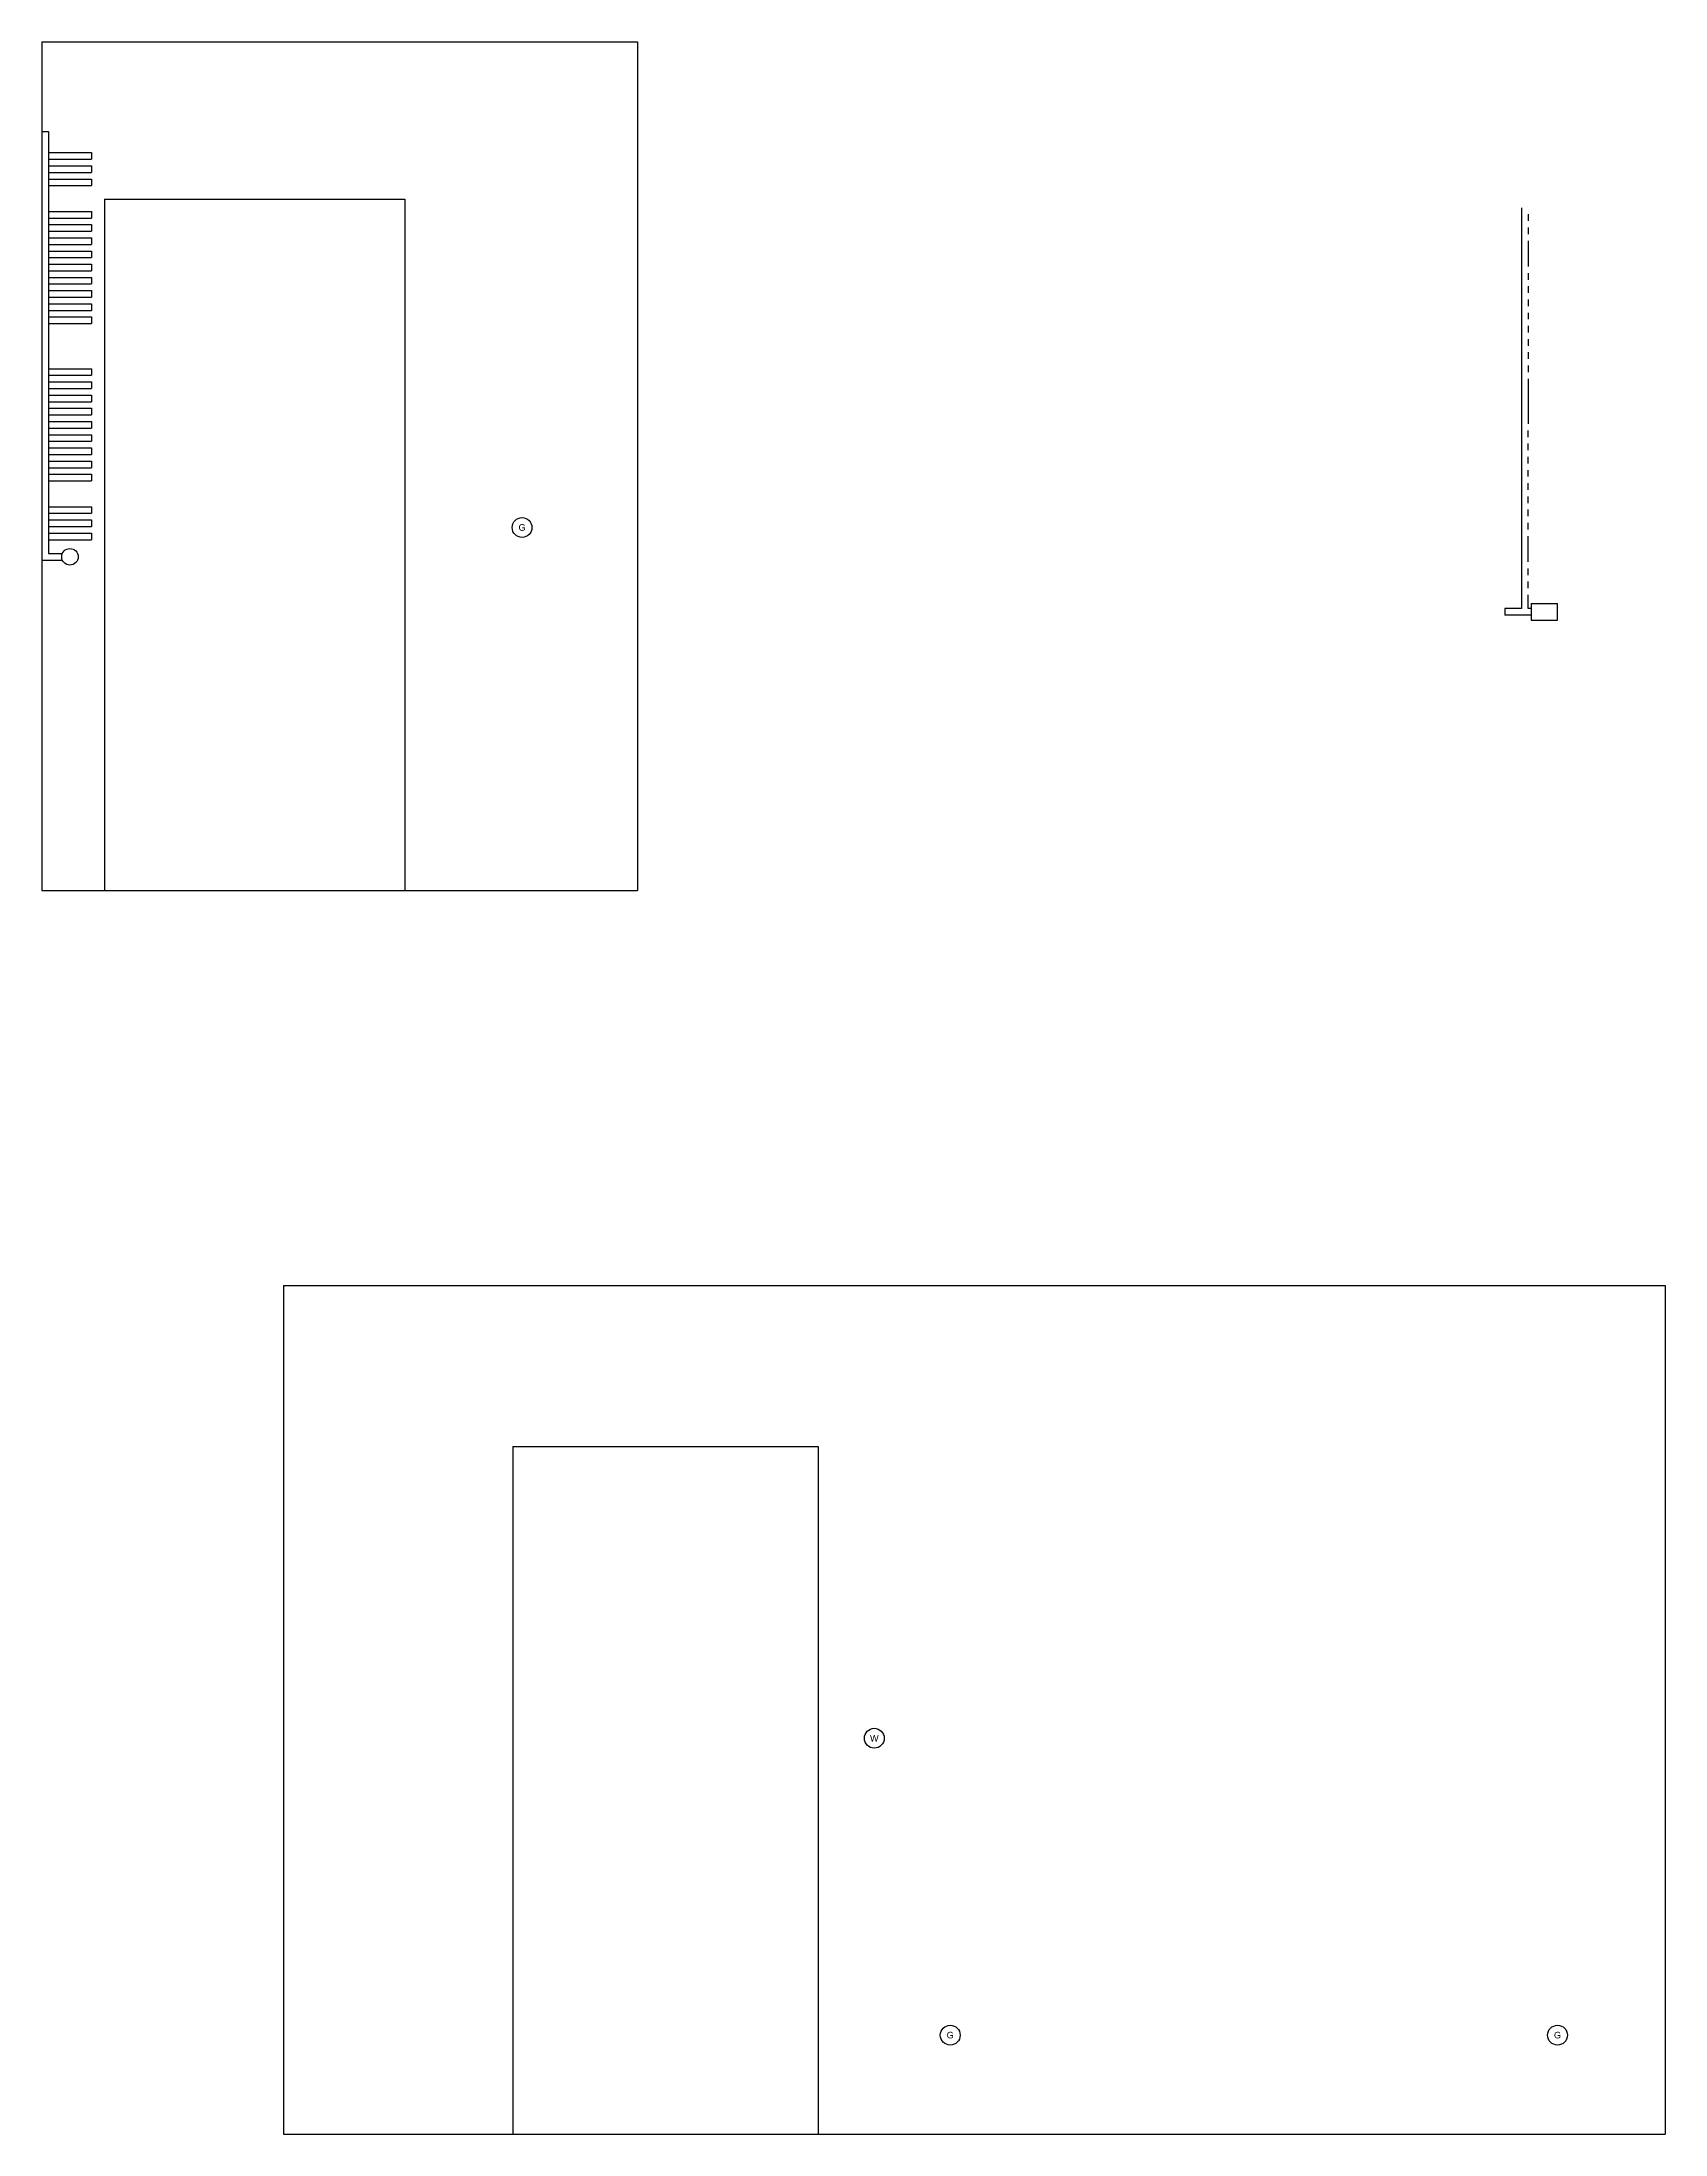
# Model space of a CAD drawing. Header units: millimetres. Extents: x 12 to 4621, y 1861 to 4393.
# Drawn here: x 1611 to 2103, y 3759 to 4393 of the extents above; entities that cross this region are included whole.
import ezdxf

# ---------------------------------------------------------------- set-up
doc = ezdxf.new("R2010")
doc.units = ezdxf.units.MM

# ---------------------------------------------------------------- blocks, each defined once
blk = doc.blocks.new('Z$W@#22704')
blk.add_circle((3, 3), 3)
at = {"insert": (3, 3), "char_height": 2, "width": 3.9163, "attachment_point": 5}
blk.add_mtext('{\\fArial|b0|i0|c238|p0;G}', dxfattribs=at)
blk = doc.blocks.new('Z$W@#22386')
blk.add_circle((3, 3), 3)
at = {"insert": (3, 3), "char_height": 2, "width": 3.9163, "attachment_point": 5}
blk.add_mtext('{\\fArial|b0|i0|c238|p0;W}', dxfattribs=at)

msp = doc.modelspace()

# ---------------------------------------------------------------- linework, layer by layer
for p, q in [((1611.46, 4392.87), (1791.96, 4392.87)), ((1611.46, 4392.87), (1611.46, 4135.67)), ((1791.96, 4392.87), (1791.96, 4135.67)), ((1611.46, 4365.67), (1611.46, 4235.8)), ((1611.46, 4365.67), (1613.46, 4365.67)), ((1613.46, 4365.67), (1613.46, 4237.8)), ((1613.46, 4359.3), (1626.46, 4359.3)), ((1613.46, 4357.3), (1626.46, 4357.3)), ((1626.46, 4359.3), (1626.46, 4357.3)), ((1613.46, 4355.3), (1626.46, 4355.3)), ((1613.46, 4353.3), (1626.46, 4353.3)), ((1613.46, 4351.3), (1626.46, 4351.3)), ((1626.46, 4355.3), (1626.46, 4353.3)), ((1626.46, 4351.3), (1626.46, 4349.3)), ((1613.46, 4349.3), (1626.46, 4349.3)), ((1613.46, 4349.3), (1626.46, 4349.3)), ((1630.46, 4345.17), (1630.46, 4135.67)), ((1630.46, 4345.17), (1721.46, 4345.17)), ((1721.46, 4345.17), (1721.46, 4135.67)), ((1613.46, 4341.48), (1626.46, 4341.48)), ((1613.46, 4339.48), (1626.46, 4339.48)), ((1626.46, 4341.48), (1626.46, 4339.48)), ((2059.74, 4342.6), (2059.74, 4221.1)), ((2061.74, 4340.6), (2061.74, 4338.6)), ((1613.46, 4337.48), (1626.46, 4337.48)), ((1613.46, 4335.48), (1626.46, 4335.48)), ((1613.46, 4333.48), (1626.46, 4333.48)), ((1613.46, 4331.48), (1626.46, 4331.48)), ((1613.46, 4331.48), (1626.46, 4331.48)), ((1626.46, 4337.48), (1626.46, 4335.48)), ((1626.46, 4333.48), (1626.46, 4331.48)), ((2061.74, 4336.6), (2061.74, 4334.6)), ((2061.74, 4332.6), (2061.74, 4324.78)), ((1613.46, 4329.48), (1626.46, 4329.48)), ((1613.46, 4327.48), (1626.46, 4327.48)), ((1613.46, 4325.48), (1626.46, 4325.48)), ((1626.46, 4329.48), (1626.46, 4327.48)), ((1626.46, 4325.48), (1626.46, 4323.48)), ((1613.46, 4323.48), (1626.46, 4323.48)), ((1613.46, 4323.48), (1626.46, 4323.48)), ((1613.46, 4321.48), (1626.46, 4321.48)), ((1613.46, 4319.48), (1626.46, 4319.48)), ((1626.46, 4321.48), (1626.46, 4319.48)), ((2061.74, 4322.78), (2061.74, 4320.78)), ((2061.74, 4318.78), (2061.74, 4316.78)), ((1613.46, 4317.48), (1626.46, 4317.48)), ((1613.46, 4315.48), (1626.46, 4315.48)), ((1613.46, 4315.48), (1626.46, 4315.48)), ((1613.46, 4313.48), (1626.46, 4313.48)), ((1626.46, 4317.48), (1626.46, 4315.48)), ((1626.46, 4313.48), (1626.46, 4311.48)), ((2061.74, 4314.78), (2061.74, 4312.78)), ((1613.46, 4311.48), (1626.46, 4311.48)), ((1613.46, 4309.48), (1626.46, 4309.48)), ((1613.46, 4307.48), (1626.46, 4307.48)), ((1626.46, 4309.48), (1626.46, 4307.48)), ((2061.74, 4310.78), (2061.74, 4308.78)), ((2061.74, 4306.78), (2061.74, 4304.78)), ((2061.74, 4302.78), (2061.74, 4300.78)), ((1613.46, 4293.81), (1626.46, 4293.81)), ((1626.46, 4293.81), (1626.46, 4291.81)), ((2061.74, 4298.78), (2061.74, 4296.78)), ((2061.74, 4294.78), (2061.74, 4292.78)), ((1613.46, 4291.81), (1626.46, 4291.81)), ((1613.46, 4289.81), (1626.46, 4289.81)), ((1613.46, 4287.81), (1626.46, 4287.81)), ((1626.46, 4289.81), (1626.46, 4287.81)), ((2061.74, 4290.78), (2061.74, 4277.1)), ((1613.46, 4285.81), (1626.46, 4285.81)), ((1613.46, 4285.81), (1626.46, 4285.81)), ((1613.46, 4283.81), (1626.46, 4283.81)), ((1613.46, 4281.81), (1626.46, 4281.81)), ((1626.46, 4285.81), (1626.46, 4283.81)), ((1626.46, 4281.81), (1626.46, 4279.81)), ((1613.46, 4279.81), (1626.46, 4279.81)), ((1613.46, 4277.81), (1626.46, 4277.81)), ((1613.46, 4277.81), (1626.46, 4277.81)), ((1613.46, 4275.81), (1626.46, 4275.81)), ((1626.46, 4277.81), (1626.46, 4275.81)), ((2061.74, 4273.1), (2061.74, 4275.1)), ((1613.46, 4273.81), (1626.46, 4273.81)), ((1613.46, 4271.81), (1626.46, 4271.81)), ((1613.46, 4269.81), (1626.46, 4269.81)), ((1613.46, 4269.81), (1626.46, 4269.81)), ((1626.46, 4273.81), (1626.46, 4271.81)), ((1626.46, 4269.81), (1626.46, 4267.81)), ((2061.74, 4269.1), (2061.74, 4271.1)), ((1613.46, 4267.81), (1626.46, 4267.81)), ((1613.46, 4265.81), (1626.46, 4265.81)), ((1613.46, 4263.81), (1626.46, 4263.81)), ((1613.46, 4261.81), (1626.46, 4261.81)), ((1626.46, 4265.81), (1626.46, 4263.81)), ((1626.46, 4261.81), (1626.46, 4259.81)), ((2061.74, 4265.1), (2061.74, 4267.1)), ((2061.74, 4261.1), (2061.74, 4263.1)), ((1613.46, 4259.81), (1626.46, 4259.81)), ((2061.74, 4257.1), (2061.74, 4259.1)), ((1613.46, 4251.98), (1626.46, 4251.98)), ((1613.46, 4251.98), (1626.46, 4251.98)), ((1613.46, 4249.98), (1626.46, 4249.98)), ((1626.46, 4251.98), (1626.46, 4249.98)), ((2061.74, 4253.1), (2061.74, 4255.1)), ((2061.74, 4249.1), (2061.74, 4251.1)), ((1613.46, 4247.98), (1626.46, 4247.98)), ((1613.46, 4245.98), (1626.46, 4245.98)), ((1613.46, 4243.98), (1626.46, 4243.98)), ((1626.46, 4247.98), (1626.46, 4245.98)), ((1626.46, 4243.98), (1626.46, 4241.98)), ((2061.74, 4245.1), (2061.74, 4247.1)), ((2061.74, 4235.28), (2061.74, 4243.1)), ((1613.46, 4241.98), (1626.46, 4241.98)), ((1613.46, 4237.8), (1617.67, 4237.8)), ((1611.46, 4235.8), (1617.67, 4235.8)), ((2061.74, 4231.28), (2061.74, 4233.28)), ((2061.74, 4227.28), (2061.74, 4229.28)), ((2061.74, 4221.1), (2061.74, 4225.28)), ((2054.74, 4221.1), (2054.74, 4219.1)), ((2059.74, 4221.1), (2054.74, 4221.1)), ((2062.7, 4219.1), (2054.74, 4219.1)), ((2062.7, 4221.1), (2061.74, 4221.1)), ((2062.7, 4222.6), (2070.7, 4222.6)), ((2062.7, 4222.6), (2062.7, 4217.6)), ((2062.7, 4217.6), (2070.7, 4217.6)), ((2062.7, 4217.6), (2070.7, 4217.6)), ((2070.7, 4217.6), (2070.7, 4222.6)), ((1611.46, 4135.67), (1791.96, 4135.67)), ((1684.68, 4015.92), (2103.28, 4015.92)), ((1684.68, 4015.92), (1684.68, 3758.72)), ((2103.28, 4015.92), (2103.28, 3758.72)), ((1754.18, 3967.12), (1754.18, 3758.72)), ((1754.18, 3967.12), (1846.68, 3967.12)), ((1846.68, 3967.12), (1846.68, 3758.72)), ((1684.68, 3758.72), (2103.28, 3758.72))]:
    msp.add_line(p, q)
msp.add_circle((1619.96, 4236.8), 2.5)

# ---------------------------------------------------------------- block references
for name, p in [('Z$W@#22704', (1753.96, 4242.67)), ('Z$W@#22386', (1860.68, 3875.72)), ('Z$W@#22704', (1883.68, 3785.72)), ('Z$W@#22704', (2067.68, 3785.72))]:
    msp.add_blockref(name, p)

doc.saveas('drawing.dxf')
